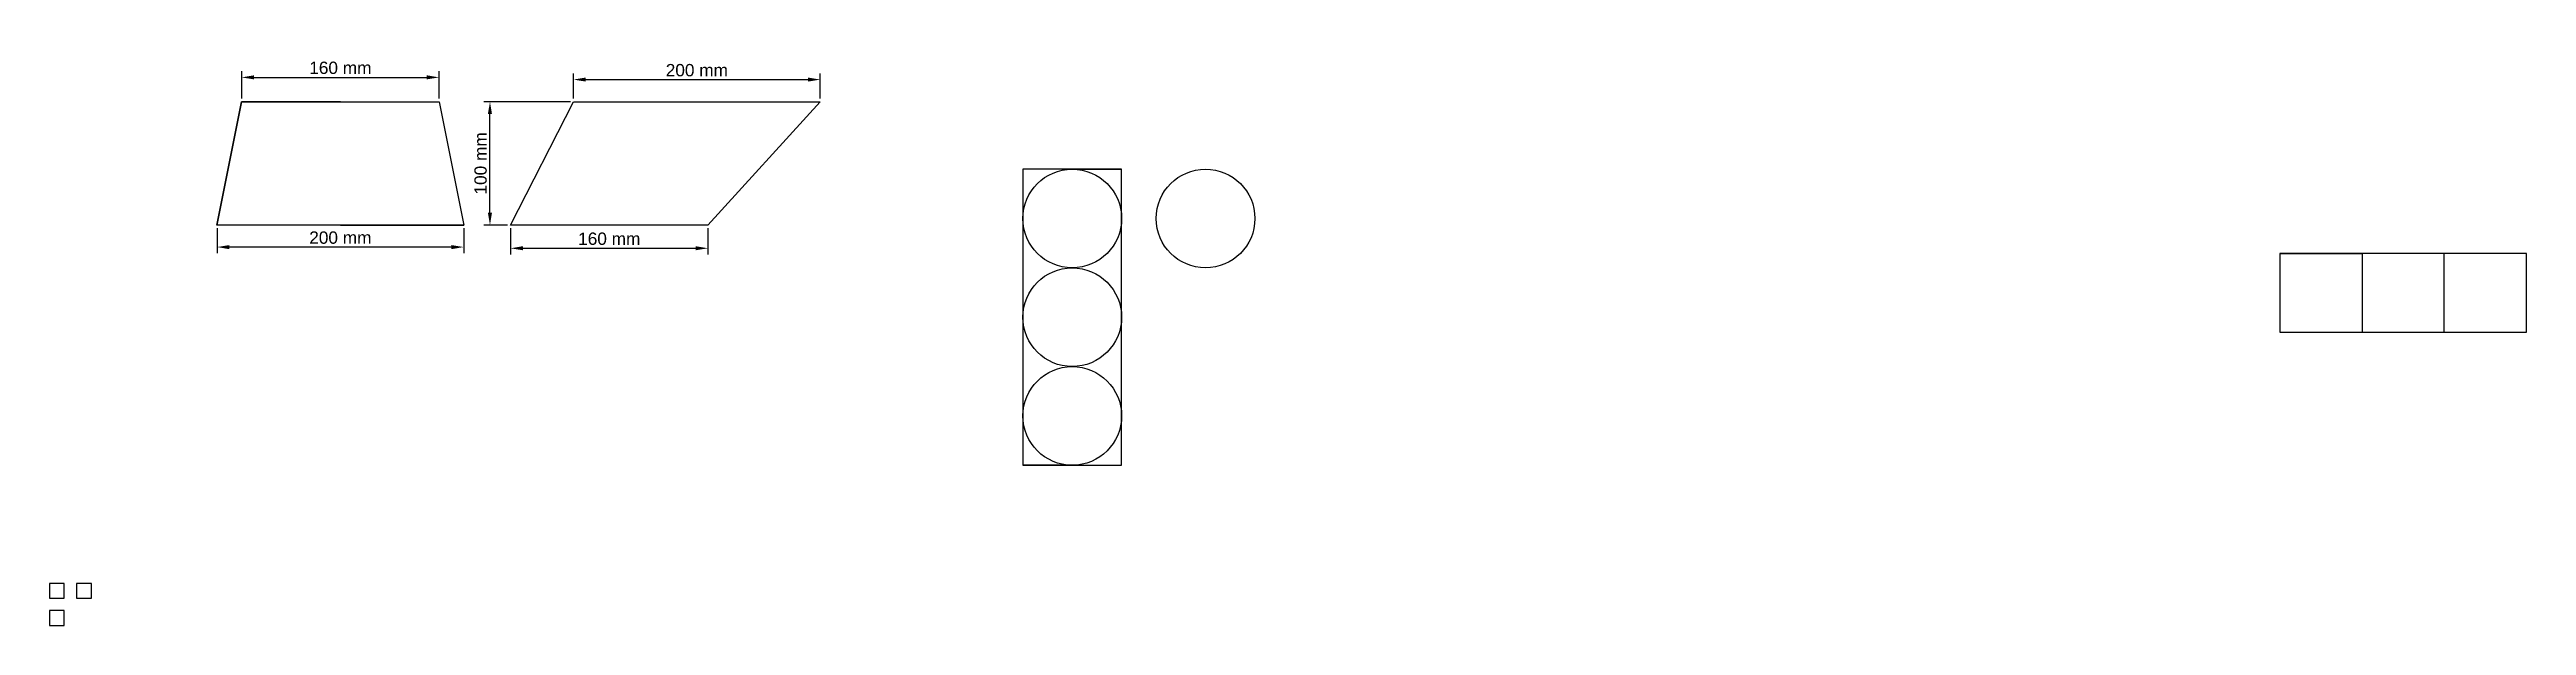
# Model space of a CAD drawing. Header units: millimetres. Extents: x 3276 to 5284, y 2886 to 3353.
import ezdxf

# ---------------------------------------------------------------- set-up
doc = ezdxf.new("R2010")
doc.units = ezdxf.units.MM
doc.layers.add('cotas', color=252, linetype='Continuous')
doc.styles.get("Standard").update_dxf_attribs({"font": 'arial.ttf'})
doc.dimstyles.new('Annotative', dxfattribs={"dimscale": 0, "dimtxt": 2.5, "dimasz": 2.5, "dimexe": 1.25, "dimexo": 0.625, "dimtad": 1, "dimtxsty": 'Standard', "dimcen": 2.5, "dimadec": 0, "dimazin": 0, "dimtfac": 1, "dimtmove": 0, "dimatfit": 3, "dimfxl": 1, "dimarcsym": 0})

# ---------------------------------------------------------------- blocks, each defined once
blk = doc.blocks.new('04solar')
for p, q in [((2300.4, 1148.3), (2100.4, 1148.3)), ((2100.4, 1148.3), (2100.4, 1084.3)), ((2100.4, 1148.3), (2167.1, 1148.3)), ((2167.1, 1148.3), (2167.1, 1084.3)), ((2233.8, 1084.3), (2233.8, 1148.3)), ((2300.4, 1084.3), (2300.4, 1148.3)), ((2100.4, 1084.3), (2300.4, 1084.3)), ((2167.1, 1084.3), (2233.8, 1084.3))]:
    blk.add_line(p, q)
blk = doc.blocks.new('04caja')
for p, q in [((2600.6, 1800.8), (2600.6, 1788.8)), ((2612.6, 1800.8), (2600.6, 1800.8)), ((2600.6, 1788.8), (2612.6, 1788.8)), ((2612.6, 1788.8), (2612.6, 1800.8))]:
    blk.add_line(p, q)
for points in [[(2600.6, 1800.8), (2600.6, 1788.8), (2612.6, 1788.8), (2612.6, 1800.8), (2600.6, 1800.8)], [(2622.6, 1800.8), (2622.6, 1788.8), (2634.6, 1788.8), (2634.6, 1800.8), (2622.6, 1800.8)], [(2600.6, 1778.8), (2600.6, 1766.8), (2612.6, 1766.8), (2612.6, 1778.8), (2600.6, 1778.8)]]:
    blk.add_lwpolyline(points)
blk = doc.blocks.new('*D70')
at = {"layer": 'cotas', "color": 0, "lineweight": -2, "transparency": 16777216}
for p, q in [((3431.5, 3313.1), (3431.5, 3335.3)), ((3591.5, 3313.1), (3591.5, 3335.3)), ((3441.5, 3330.3), (3581.5, 3330.3))]:
    blk.add_line(p, q, dxfattribs=at)
at = {"layer": 'cotas', "color": 0, "transparency": 16777216}
for points in [[(3441.5, 3332), (3441.5, 3328.7), (3431.5, 3330.3)], [(3581.5, 3332), (3581.5, 3328.7), (3591.5, 3330.3)]]:
    blk.add_solid(points, dxfattribs=at)
at = {"layer": 'Defpoints', "color": 0, "transparency": 16777216}
for p in [(3591.5, 3330.3), (3431.5, 3310.6), (3591.5, 3310.6)]:
    blk.add_point(p, dxfattribs=at)
at = {"layer": 'cotas', "color": 0, "transparency": 16777216, "insert": (3511.5, 3338), "char_height": 10, "attachment_point": 5}
blk.add_mtext('160 mm', dxfattribs=at)
blk = doc.blocks.new('*D72')
at = {"layer": 'cotas', "color": 0, "lineweight": -2, "transparency": 16777216}
for p, q in [((3700.5, 3313.1), (3700.5, 3333.5)), ((3900.5, 3313.1), (3900.5, 3333.5)), ((3710.5, 3328.5), (3890.5, 3328.5))]:
    blk.add_line(p, q, dxfattribs=at)
at = {"layer": 'cotas', "color": 0, "transparency": 16777216}
for points in [[(3710.5, 3330.2), (3710.5, 3326.9), (3700.5, 3328.5)], [(3890.5, 3330.2), (3890.5, 3326.9), (3900.5, 3328.5)]]:
    blk.add_solid(points, dxfattribs=at)
at = {"layer": 'Defpoints', "color": 0, "transparency": 16777216}
for p in [(3900.5, 3328.5), (3700.5, 3310.6), (3900.5, 3310.6)]:
    blk.add_point(p, dxfattribs=at)
at = {"layer": 'cotas', "color": 0, "transparency": 16777216, "insert": (3800.5, 3336.1), "char_height": 10, "attachment_point": 5}
blk.add_mtext('200 mm', dxfattribs=at)
blk = doc.blocks.new('*D74')
at = {"layer": 'cotas', "color": 0, "lineweight": -2, "transparency": 16777216}
for p, q in [((3411.5, 3208.1), (3411.5, 3187.8)), ((3611.5, 3208.1), (3611.5, 3187.8)), ((3601.5, 3192.8), (3421.5, 3192.8))]:
    blk.add_line(p, q, dxfattribs=at)
at = {"layer": 'cotas', "color": 0, "transparency": 16777216}
for points in [[(3421.5, 3194.4), (3421.5, 3191.1), (3411.5, 3192.8)], [(3601.5, 3194.4), (3601.5, 3191.1), (3611.5, 3192.8)]]:
    blk.add_solid(points, dxfattribs=at)
at = {"layer": 'Defpoints', "color": 0, "transparency": 16777216}
for p in [(3411.5, 3210.6), (3611.5, 3210.6), (3411.5, 3192.8)]:
    blk.add_point(p, dxfattribs=at)
at = {"layer": 'cotas', "color": 0, "transparency": 16777216, "insert": (3511.5, 3200.4), "char_height": 10, "attachment_point": 5}
blk.add_mtext('200 mm', dxfattribs=at)
blk = doc.blocks.new('*D71')
at = {"layer": 'cotas', "color": 0, "lineweight": -2, "transparency": 16777216}
for p, q in [((3698, 3310.6), (3627.8, 3310.6)), ((3632.8, 3220.6), (3632.8, 3300.6)), ((3647, 3210.6), (3627.8, 3210.6))]:
    blk.add_line(p, q, dxfattribs=at)
at = {"layer": 'cotas', "color": 0, "transparency": 16777216}
for points in [[(3631.1, 3300.6), (3634.4, 3300.6), (3632.8, 3310.6)], [(3631.1, 3220.6), (3634.4, 3220.6), (3632.8, 3210.6)]]:
    blk.add_solid(points, dxfattribs=at)
at = {"layer": 'Defpoints', "color": 0, "transparency": 16777216}
for p in [(3632.8, 3310.6), (3700.5, 3310.6), (3649.5, 3210.6)]:
    blk.add_point(p, dxfattribs=at)
at = {"layer": 'cotas', "color": 0, "transparency": 16777216, "insert": (3625.2, 3260.6), "char_height": 10, "attachment_point": 5, "rotation": 90}
blk.add_mtext('100 mm', dxfattribs=at)
blk = doc.blocks.new('*D73')
at = {"layer": 'cotas', "color": 0, "lineweight": -2, "transparency": 16777216}
for p, q in [((3649.5, 3208.1), (3649.5, 3186.8)), ((3809.5, 3208.1), (3809.5, 3186.8)), ((3659.5, 3191.8), (3799.5, 3191.8))]:
    blk.add_line(p, q, dxfattribs=at)
at = {"layer": 'cotas', "color": 0, "transparency": 16777216}
for points in [[(3659.5, 3193.5), (3659.5, 3190.2), (3649.5, 3191.8)], [(3799.5, 3193.5), (3799.5, 3190.2), (3809.5, 3191.8)]]:
    blk.add_solid(points, dxfattribs=at)
at = {"layer": 'Defpoints', "color": 0, "transparency": 16777216}
for p in [(3649.5, 3210.6), (3809.5, 3210.6), (3809.5, 3191.8)]:
    blk.add_point(p, dxfattribs=at)
at = {"layer": 'cotas', "color": 0, "transparency": 16777216, "insert": (3729.5, 3199.5), "char_height": 10, "attachment_point": 5}
blk.add_mtext('160 mm', dxfattribs=at)

msp = doc.modelspace()

# ---------------------------------------------------------------- linework, layer by layer
for p, q in [((3431.479, 3310.575), (3411.479, 3210.575)), ((3511.479, 3310.575), (3431.479, 3310.575)), ((3511.479, 3310.575), (3591.479, 3310.575)), ((3591.479, 3310.575), (3611.479, 3210.575)), ((4104.84, 3255.944), (4064.84, 3255.944)), ((4104.84, 3255.944), (4144.84, 3255.944)), ((3511.479, 3210.575), (3411.479, 3210.575)), ((3511.479, 3210.575), (3611.479, 3210.575)), ((4104.84, 3015.944), (4064.84, 3015.944)), ((4104.84, 3015.944), (4144.84, 3015.944))]:
    msp.add_line(p, q)
for points in [[(3431.479, 3310.575), (3591.479, 3310.575), (3611.479, 3210.575), (3411.479, 3210.575), (3431.479, 3310.575)], [(3900.46, 3310.575), (3809.465, 3210.575), (3649.465, 3210.575), (3700.46, 3310.575), (3900.46, 3310.575)], [(4064.84, 3255.944), (4064.84, 3015.944), (4144.84, 3015.944), (4144.84, 3255.944), (4064.84, 3255.944)]]:
    msp.add_lwpolyline(points)
for centre in [(4104.84, 3215.944), (4212.917, 3215.944), (4104.84, 3135.944), (4104.84, 3055.944)]:
    msp.add_circle(centre, 40)

# ---------------------------------------------------------------- block references
for name, p in [('04solar', (2983.333, 2039.4)), ('04caja', (675.105, 1119.346))]:
    msp.add_blockref(name, p)

# ---------------------------------------------------------------- dimensions: what is measured, and where the dimension line sits
at = {"layer": 'cotas'}
for base, p1, p2, picture, middle in [((3591.479, 3330.347), (3431.479, 3310.575), (3591.479, 3310.575), '*D70', (3511.479, 3337.953)), ((3900.46, 3328.537), (3700.46, 3310.575), (3900.46, 3310.575), '*D72', (3800.46, 3336.142)), ((3411.479, 3192.751), (3611.479, 3210.575), (3411.479, 3210.575), '*D74', (3511.479, 3200.356)), ((3809.465, 3191.846), (3649.465, 3210.575), (3809.465, 3210.575), '*D73', (3729.465, 3199.451))]:
    dim = msp.add_linear_dim(base=base, p1=p1, p2=p2, dimstyle='Annotative', override={"dimpost": ' mm'}, dxfattribs=at)
    dim.commit()
    dim.dimension.update_dxf_attribs({"geometry": picture, "text_midpoint": middle})
dim = msp.add_linear_dim(base=(3632.757, 3310.575), p1=(3649.465, 3210.575), p2=(3700.46, 3310.575), angle=90, dimstyle='Annotative', override={"dimpost": ' mm'}, dxfattribs=at)
dim.commit()
dim.dimension.update_dxf_attribs({"geometry": '*D71', "text_midpoint": (3625.151, 3260.575)})

doc.saveas('drawing.dxf')
